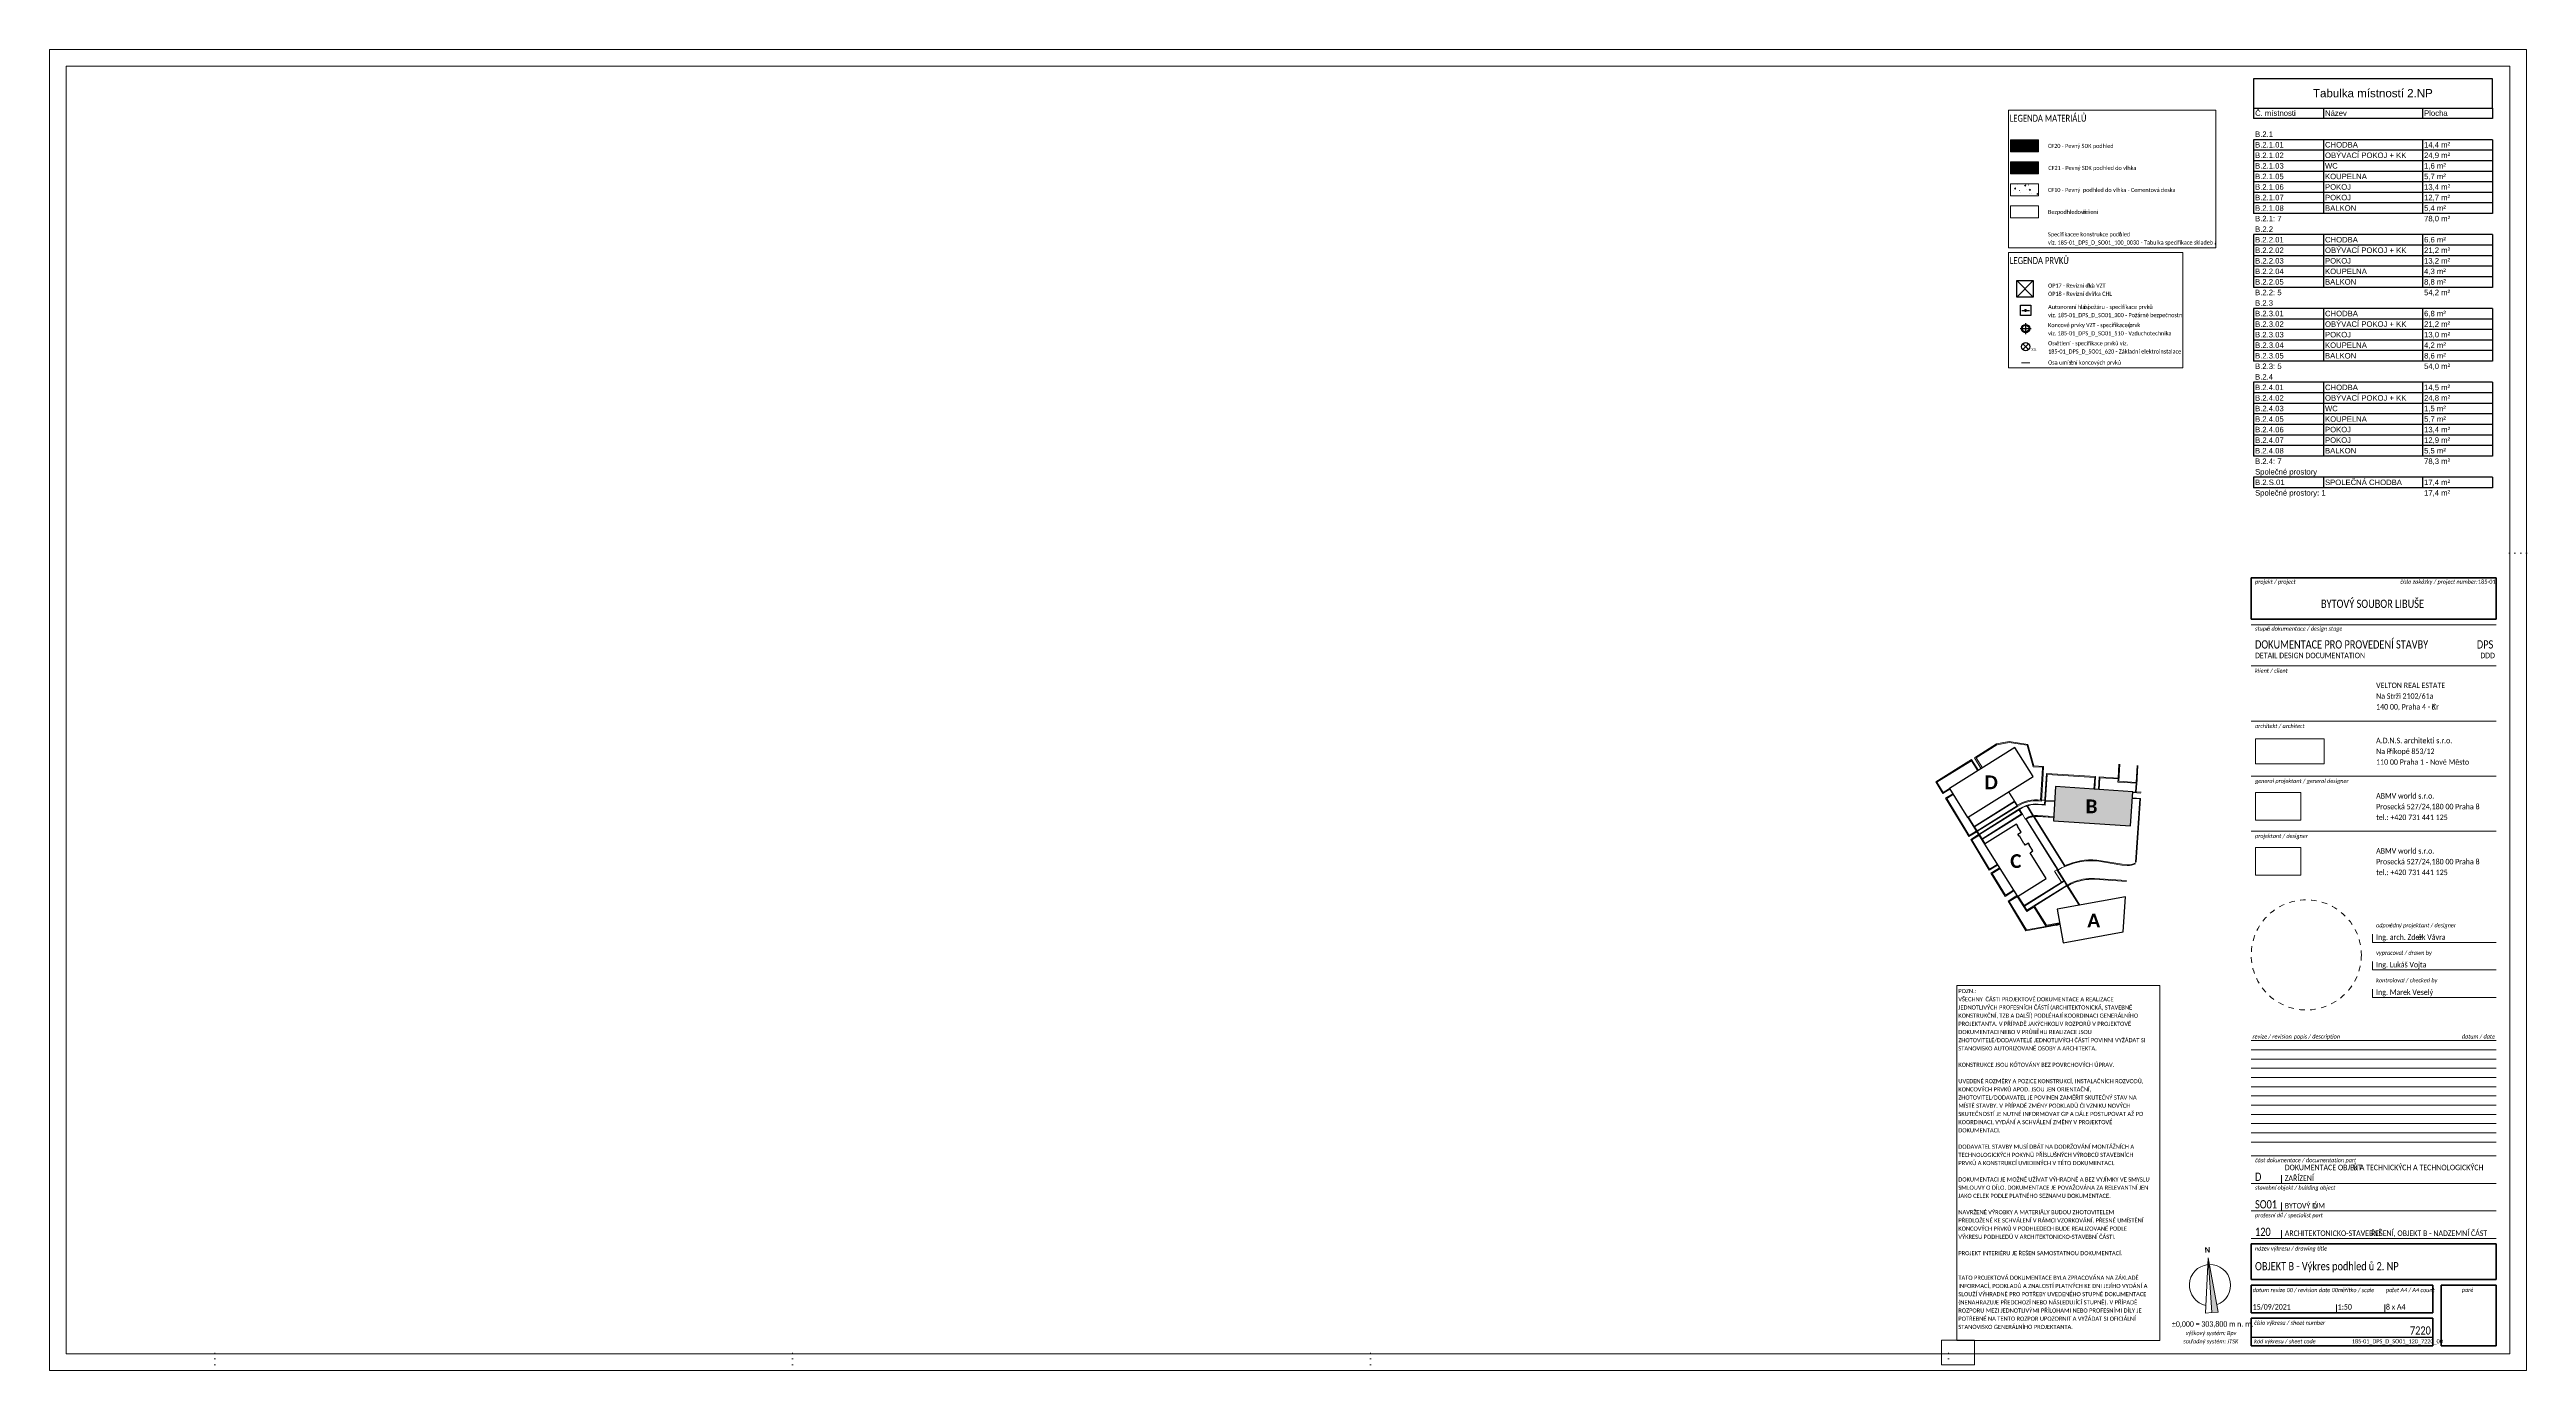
# Paper-space layout 'Layout1' of a CAD drawing. Header units: millimetres. Extents: x -688 to 212, y -2 to 478.
# The model-space entities are those that its viewports show. They can reach past a viewport. Long polylines and large blocks are cut down to what shows.
import ezdxf

# ---------------------------------------------------------------- set-up
doc = ezdxf.new("R2010")
doc.units = ezdxf.units.MM
for name, pattern in [('ABMV_DashDot_2_2mm-S0_6mm', [110, 50, -30, 0, -30]), ('HA_Dash_4mm-S2mm', [4, 2, -2]), ('HA_DashDot_4mm-S1mm', [200, 100, -50, 0, -50]), ('HA_Dot-S2mm', [2, 0, -2])]:
    doc.linetypes.add(name, pattern=pattern)
for name, color, linetype, lineweight in [('A-____-NOTE-TEXT', 9, 'Continuous', 9), ('A-DETL-____-OTLN', 9, 'Continuous', 25), ('A-DETL-____-THIN', 9, 'Continuous', 9), ('A-DETL-GENF-OTLN', 9, 'Continuous', 9), ('A-FLOR-____-OVHD', 9, 'HA_DashDot_4mm-S1mm', 25), ('G-____-____-SCHD', 9, 'Continuous', 9), ('G-____-____-TEXT', 9, 'Continuous', 5), ('G-____-TTLB-MEDM', 9, 'Continuous', 25), ('G-____-TTLB-OTLN', 9, 'Continuous', 9), ('G-____-TTLB-WIDE', 9, 'Continuous', 40)]:
    doc.layers.add(name, color=color, linetype=linetype, lineweight=lineweight)
doc.layers.add('G-____-____-NPLT', color=9, linetype='Continuous', plot=False)
doc.styles.add('Arial', font='arial.ttf', dxfattribs={"height": 100})
doc.styles.add('Arial_4', font='arial.ttf', dxfattribs={"height": 3})
doc.styles.add('Arial_5', font='arial.ttf', dxfattribs={"height": 2})
doc.styles.add('Arial_B_2', font='arialbd.ttf', dxfattribs={"height": 2})
doc.styles.add('Calibri', font='calibri.ttf', dxfattribs={"height": 75})
doc.styles.add('Calibri_1', font='calibri.ttf', dxfattribs={"width": 0.8, "height": 250})
doc.styles.add('Calibri_2', font='calibri.ttf', dxfattribs={"width": 0.8, "height": 150})
doc.styles.add('Calibri_3', font='calibri.ttf', dxfattribs={"width": 0.8, "height": 2})
doc.styles.add('Calibri_4', font='calibri.ttf', dxfattribs={"width": 0.8, "height": 1.5})
doc.styles.add('Calibri_5', font='calibri.ttf', dxfattribs={"width": 0.8, "height": 3})
doc.styles.add('Calibri_B', font='calibrib.ttf', dxfattribs={"height": 5})
doc.styles.add('Calibri_I', font='calibrii.ttf', dxfattribs={"width": 0.8, "height": 1.5})
picture_1 = doc.add_image_def('image1.jpg', size_in_pixel=(953, 344))
picture_2 = doc.add_image_def('image2.jpg', size_in_pixel=(1647, 997))

# ---------------------------------------------------------------- blocks, each defined once
blk = doc.blocks.new('ABMV_TiB_Sheet_Full_Default - 480x900-2170248-OBJEKT B - Výkres podhledů 2_ NP')
at = {"layer": 'G-____-TTLB-OTLN', "lineweight": 5}
blk.add_hatch(color=256, dxfattribs=at).paths.add_polyline_path([(98.18, 19.02), (96.82, 38.98), (100.42, 19.18)])
at = {"layer": 'A-____-NOTE-TEXT'}
for p, q in [((95.93, 18.87), (96.82, 38.98)), ((100.42, 19.18), (96.82, 38.98)), ((100.42, 19.18), (96.82, 38.98)), ((96.82, 38.98), (98.18, 19.02)), ((98.18, 19.02), (95.93, 18.87)), ((98.18, 19.02), (100.42, 19.18)), ((98.18, 19.02), (100.42, 19.18))]:
    blk.add_line(p, q, dxfattribs=at)
for start, end in [(96.03365, 258.88877), (288.87123, 91.72635)]:
    blk.add_arc((97.5, 29), 7.5, start, end, dxfattribs=at)
at = {"layer": 'G-____-TTLB-MEDM'}
blk.add_line((178.5, 10), (112.5, 10), dxfattribs=at)
at = {"layer": 'G-____-TTLB-OTLN'}
for p, q in [((-687.5, 478), (-687.5, -2)), ((212.5, 478), (-687.5, 478)), ((212.5, -2), (212.5, 478)), ((-681.5, 472), (-681.5, 4)), ((206.5, 472), (-681.5, 472)), ((206.5, 4), (206.5, 472)), ((201.5, 269), (112.5, 269)), ((201.5, 254), (112.5, 254)), ((201.5, 234), (112.5, 234)), ((201.5, 214), (112.5, 214)), ((201.5, 194), (112.5, 194)), ((156.5, 153.57), (156.5, 156.57)), ((201.5, 153.57), (156.5, 153.57)), ((156.5, 143.57), (156.5, 146.57)), ((201.5, 143.57), (156.5, 143.57)), ((156.5, 133.57), (156.5, 136.57)), ((201.5, 133.57), (156.5, 133.57)), ((112.5, 117.85), (201.5, 117.85)), ((112.5, 114.5), (201.5, 114.5)), ((112.5, 111.15), (201.5, 111.15)), ((112.5, 107.8), (201.5, 107.8)), ((112.5, 104.45), (201.5, 104.45)), ((112.5, 101.1), (201.5, 101.1)), ((112.5, 97.75), (201.5, 97.75)), ((112.5, 94.4), (201.5, 94.4)), ((112.5, 91.05), (201.5, 91.05)), ((112.5, 87.7), (201.5, 87.7)), ((112.5, 84.35), (201.5, 84.35)), ((112.5, 81), (201.5, 81)), ((201.5, 76), (112.5, 76)), ((201.5, 66), (112.5, 66)), ((123.5, 66), (123.5, 69)), ((201.5, 56), (112.5, 56)), ((123.5, 56), (123.5, 59)), ((201.5, 46), (112.5, 46)), ((123.5, 46), (123.5, 49)), ((143.5, 19), (143.5, 22)), ((161, 19), (161, 22)), ((-681.5, 4), (206.5, 4)), ((-687.5, -2), (212.5, -2))]:
    blk.add_line(p, q, dxfattribs=at)
at = {"layer": 'G-____-TTLB-OTLN', "linetype": 'HA_Dot-S2mm'}
for p, q in [((212.5, 295), (204.5, 295)), ((-627.5, -2), (-627.5, 6)), ((-417.5, -2), (-417.5, 6)), ((-207.5, -2), (-207.5, 6)), ((2.5, -2), (2.5, 6)), ((212.5, -2), (212.5, 6)), ((212.5, -2), (204.5, -2))]:
    blk.add_line(p, q, dxfattribs=at)
at = {"layer": 'G-____-TTLB-OTLN', "linetype": 'HA_Dash_4mm-S2mm'}
blk.add_circle((132.5, 149), 20, dxfattribs=at)
at = {"layer": 'G-____-TTLB-WIDE'}
for p, q in [((112.5, 286), (112.5, 271)), ((201.5, 286), (112.5, 286)), ((201.5, 286), (201.5, 271)), ((201.5, 271), (112.5, 271)), ((112.5, 44), (112.5, 31)), ((201.5, 44), (112.5, 44)), ((201.5, 44), (201.5, 31)), ((201.5, 31), (112.5, 31)), ((112.5, 19), (112.5, 29)), ((178.5, 29), (112.5, 29)), ((178.5, 29), (178.5, 19)), ((181.5, 29), (181.5, 7)), ((201.5, 29), (181.5, 29)), ((201.5, 7), (201.5, 29)), ((178.5, 19), (112.5, 19)), ((112.5, 17), (178.5, 17)), ((112.5, 7), (112.5, 17)), ((178.5, 17), (178.5, 7)), ((178.5, 7), (112.5, 7)), ((201.5, 7), (181.5, 7))]:
    blk.add_line(p, q, dxfattribs=at)
at = {"layer": 'G-____-TTLB-OTLN', "attachment_point": 1}
for s, insert, char_height, width, style in [('projekt / project', (113.88, 285.35), 1.5, 15.5207, 'Calibri_I'), ('číslo zakázky / project number:', (166.68, 285.35), 1.5, 29.5662, 'Calibri_I'), ('stupe', (113.88, 268.29), 1.5, 5.2591, 'Calibri_I'), ('ň dokumentace / design stage', (118.22, 268.29), 1.5, 28.7325, 'Calibri_I'), ('klient / client', (113.88, 253.01), 1.5, 12.3139, 'Calibri_I'), ('architekt / architect', (113.88, 232.95), 1.5, 18.8557, 'Calibri_I'), ('general projektant / general designer', (113.88, 212.95), 1.5, 35.8515, 'Calibri_I'), ('ABMV world s.r.o.', (157.88, 207.8), 2, 22.6397, 'Calibri_3'), ('tel.: +420 731 441 125', (157.88, 200), 2, 27.7063, 'Calibri_3'), ('Prosecká 527/24,180 00 Praha 8', (157.88, 203.9), 2, 40.2126, 'Calibri_3'), ('projektant / designer', (113.88, 192.95), 1.5, 20.2025, 'Calibri_I'), ('ABMV world s.r.o.', (157.88, 187.8), 2, 22.6397, 'Calibri_3'), ('tel.: +420 731 441 125', (157.88, 180), 2, 27.7063, 'Calibri_3'), ('Prosecká 527/24,180 00 Praha 8', (157.88, 183.9), 2, 40.2126, 'Calibri_3'), ('odpov', (157.88, 160.52), 1.5, 5.9646, 'Calibri_I'), ('ědný projektant / designer', (162.81, 160.52), 1.5, 25.3975, 'Calibri_I'), ('vypracoval / drawn by', (157.88, 150.52), 1.5, 21.357, 'Calibri_I'), ('kontroloval / checked by', (157.88, 140.52), 1.5, 23.4093, 'Calibri_I'), ('část dokumentace / documentation part', (113.88, 75.16), 1.5, 38.481, 'Calibri_I'), ('stavební objekt / building object', (113.88, 65.16), 1.5, 30.5924, 'Calibri_I'), ('profesní díl / specialist part', (113.88, 55.16), 1.5, 25.654, 'Calibri_I'), ('název výkresu / drawing title', (113.88, 43.07), 1.5, 27.5781, 'Calibri_I'), ('datum revize 00 / revision date 00', (113.02, 27.96), 1.5, 32.6447, 'Calibri_I'), ('\\fCalibri|b0|i1|c0|p34|;\\W.8;m', (143.94, 27.96), 1.5, 1.8599, 'Calibri_I'), ('ěřítko / scale', (145.47, 27.96), 1.5, 12.2498, 'Calibri_I'), ('po', (161.44, 27.96), 1.5, 2.4371, 'Calibri_I'), ('čet A4 / A4 count', (163.45, 27.96), 1.5, 16.3544, 'Calibri_I'), ('paré', (189.02, 28.04), 1.5, 4.4253, 'Calibri_I'), ('výškový systém: Bpv', (88.68, 12.33), 1.5, 19.497, 'Calibri_I'), ('řadný systém: JTSK', (90.59, 9.35), 1.5, 18.1502, 'Calibri_I'), ('číslo výkresu / sheet number', (113.56, 16.07), 1.5, 27.1291, 'Calibri_I'), ('kód výkresu / sheet code', (113.56, 9.35), 1.5, 23.6017, 'Calibri_I'), ('sou', (87.84, 9.35), 1.5, 3.335, 'Calibri_I')]:
    blk.add_mtext(s, dxfattribs=dict(at, insert=insert, char_height=char_height, width=width, style=style))
at = {"layer": 'G-____-TTLB-OTLN', "insert": (95.51, 42.76), "char_height": 2, "width": 2.4852, "attachment_point": 1, "rotation": 3.88, "style": 'Arial_B_2'}
blk.add_mtext('\\fArial|b1|i0|c0|p34|;N', dxfattribs=at)
at = {"layer": 'G-____-TTLB-OTLN'}
image = blk.add_image(picture_1, insert=(114, 218.49), size_in_units=(25, 9.02), dxfattribs=at)
image.dxf.flags = 7
image = blk.add_image(picture_2, insert=(114, 198), size_in_units=(16.52, 10), dxfattribs=at)
image.dxf.flags = 7
image = blk.add_image(picture_2, insert=(114, 178), size_in_units=(16.52, 10), dxfattribs=at)
image.dxf.flags = 7
blk = doc.blocks.new('HA_SCH_Site_LIB - Default-1719468-OBJEKT B - Výkres podhledů 2_ NP')
at = {"layer": 'A-____-NOTE-TEXT'}
blk.add_hatch(color=256, dxfattribs=at).paths.add_polyline_path([(-3.91, 43.92), (-3.07, 56.34), (24.96, 54.45), (24.12, 42.02)])
at = {"layer": 'A-____-NOTE-TEXT', "lineweight": 5}
for p, q in [((-24.52, 71.81), (-19.97, 72.64)), ((-24.4, 71.53), (-19.96, 72.33)), ((-19.97, 72.64), (-13.17, 71.61)), ((-19.96, 72.33), (-13.41, 71.35)), ((-46.59, 57.98), (-33.6, 66.12)), ((-33.69, 65.71), (-46.19, 57.88)), ((-31.38, 62.02), (-33.69, 65.71)), ((-33.6, 66.12), (-31.13, 62.18)), ((-32.58, 66.76), (-24.52, 71.81)), ((-30.11, 62.82), (-32.58, 66.76)), ((-31.95, 66.8), (-24.4, 71.53)), ((-29.65, 63.11), (-31.95, 66.8)), ((-13.41, 71.35), (-11.28, 63.53)), ((-13.17, 71.61), (-11.04, 63.82)), ((-11.28, 63.53), (-7.8, 63.32)), ((-11.04, 63.82), (-7.48, 63.6)), ((-7.8, 63.32), (-7.94, 60.99)), ((-7.48, 63.6), (-7.64, 60.97)), ((19.91, 64.44), (19.62, 59.43)), ((19.85, 58.24), (20.21, 64.42)), ((26.54, 64.01), (26.14, 57.83)), ((26.39, 56.95), (26.84, 63.99)), ((-44.04, 53.75), (-46.59, 57.98)), ((-46.19, 57.88), (-43.94, 54.17)), ((-41.49, 55.34), (-44.04, 53.75)), ((-43.94, 54.17), (-41.65, 55.6)), ((-18.08, 50.96), (-20.2, 54.36)), ((-20.14, 54.4), (-17.08, 49.53)), ((-7.94, 60.99), (-8.54, 51.42)), ((-8.26, 51.07), (-7.64, 60.97)), ((-6.43, 61.04), (-7.13, 49.82)), ((-6.85, 49.6), (-6.15, 60.72)), ((11.45, 59.94), (-6.43, 61.04)), ((-6.15, 60.72), (11.13, 59.66)), ((11.13, 59.66), (10.84, 55.4)), ((11.14, 55.38), (11.45, 59.94)), ((12.75, 59.86), (12.47, 55.29)), ((19.62, 59.43), (12.75, 59.86)), ((12.77, 55.27), (13.03, 59.54)), ((13.03, 59.54), (19.6, 59.13)), ((19.6, 59.13), (19.54, 57.96)), ((19.54, 57.96), (26.42, 57.52)), ((26.14, 57.83), (19.85, 58.24)), ((27.94, 53.94), (24.94, 54.14)), ((24.96, 54.44), (27.96, 54.24)), ((25.98, 54.37), (26.17, 57.53)), ((26.42, 57.52), (26.23, 54.36)), ((-43.05, 52.13), (-40.48, 53.73)), ((-43.05, 52.13), (-35.84, 40.2)), ((-40.32, 53.48), (-42.64, 52.03)), ((-35.59, 40.35), (-42.64, 52.03)), ((-31.76, 39.9), (-35.01, 45.08)), ((-34.76, 45.24), (-32.63, 41.84)), ((-32.63, 41.84), (-18.08, 50.96)), ((-32.52, 41.68), (-17.97, 50.79)), ((-17.07, 49.35), (-31.62, 40.23)), ((-31.52, 40.07), (-16.86, 49.24)), ((-16.1, 48.31), (-30.88, 39.05)), ((-30.77, 38.88), (-15.99, 48.14)), ((-29.82, 37.35), (-15.43, 46.36)), ((-15.16, 46.3), (-29.71, 37.18)), ((-17.97, 50.79), (-17.07, 49.35)), ((-15.43, 46.36), (-16.39, 47.89)), ((-16.22, 48), (-15.16, 46.3)), ((-13.97, 44.41), (-15.16, 46.3)), ((-11.33, 45.7), (-13.56, 49.27)), ((-13.32, 49.35), (-11.06, 45.74)), ((0.22, 27.26), (-11.14, 45.39)), ((-10.91, 45.5), (0.29, 27.63)), ((-3.83, 45.13), (-9.69, 45.53)), ((-3.84, 45.05), (-9.69, 45.45)), ((-9.67, 45.78), (-3.82, 45.38)), ((-9.47, 49.77), (-6.85, 49.6)), ((-7.13, 49.82), (-9.46, 49.97)), ((-9.31, 51.14), (-8.26, 51.07)), ((-7.04, 51.34), (-8.24, 51.42)), ((-3.45, 50.76), (-6.76, 50.98)), ((-6.74, 51.32), (-3.43, 51.1)), ((27.54, 51.8), (24.8, 51.99)), ((24.81, 52.24), (27.81, 52.04)), ((25.99, 28.86), (27.54, 51.8)), ((27.81, 52.04), (26.23, 28.84)), ((-35.84, 40.2), (-34.59, 38.13)), ((-34.49, 38.54), (-35.59, 40.35)), ((-34.59, 38.13), (-31.76, 39.9)), ((-31.92, 40.15), (-34.49, 38.54)), ((-31.1, 38.84), (-33.94, 37.06)), ((-33.94, 37.06), (-27.19, 25.91)), ((-33.53, 36.96), (-30.94, 38.58)), ((-27.08, 26.32), (-33.53, 36.96)), ((-31.62, 40.23), (-32.52, 41.68)), ((-31.13, 38.88), (-31.76, 39.9)), ((-28.92, 35.36), (-31.13, 38.88)), ((-28.67, 35.52), (-30.77, 38.88)), ((-3.35, 27.68), (-13.87, 44.48)), ((-13.76, 44.46), (-2.21, 26.02)), ((-27.19, 25.91), (-24.15, 27.75)), ((-24.31, 28), (-27.08, 26.32)), ((-2.28, 25.98), (-3.35, 27.68)), ((-0.61, 26.88), (1.02, 27.61)), ((1.04, 27.62), (2.73, 28.23)), ((2.8, 28.25), (4.52, 28.73)), ((4.55, 28.73), (6.31, 29.08)), ((6.38, 29.09), (8.17, 29.3)), ((8.17, 29.3), (9.97, 29.39)), ((10.04, 29.39), (11.85, 29.33)), ((21.02, 27.76), (11.85, 29.33)), ((11.88, 29.63), (21.05, 28.06)), ((22.94, 27.63), (21.02, 27.76)), ((21.05, 28.06), (22.97, 27.93)), ((-23.51, 26.73), (-26.57, 24.88)), ((-26.57, 24.88), (-21.44, 16.4)), ((-23.34, 26.48), (-26.15, 24.78)), ((-26.15, 24.78), (-21.34, 16.82)), ((-21.44, 16.4), (-18.23, 18.42)), ((-21.34, 16.82), (-18.39, 18.67)), ((-14.56, 13.05), (-0.13, 22.08)), ((-0.03, 21.91), (-14.45, 12.88)), ((-13.5, 11.35), (1.14, 20.52)), ((1.03, 20.22), (-10.75, 12.84)), ((-3.46, 25.6), (-2.65, 26.1)), ((-0.94, 21.58), (-3.46, 25.6)), ((-0.13, 22.08), (-2.65, 26.1)), ((-2.44, 26.24), (5.68, 13.27)), ((-2.28, 25.98), (-0.68, 26.85)), ((1.16, 20.52), (-2.26, 25.99)), ((-0.13, 22.08), (-0.94, 21.58)), ((0.93, 20.39), (-0.03, 21.91)), ((5.42, 13.22), (1.03, 20.22)), ((5.77, 13.28), (1.37, 20.3)), ((22.62, 21.84), (11.08, 22.61)), ((11.1, 22.91), (22.64, 22.14)), ((-20.38, 14.65), (-17.13, 16.68)), ((-13.86, 3.88), (-20.38, 14.65)), ((-16.97, 16.43), (-19.97, 14.55)), ((-19.97, 14.55), (-13.71, 4.21)), ((-17.13, 16.68), (-13.57, 11.01)), ((-13.6, 10.9), (-17.04, 16.39)), ((-16.76, 16.56), (-14.56, 13.05)), ((-14.45, 12.88), (-13.5, 11.35)), ((-10.96, 12.55), (-13.6, 10.9)), ((-13.57, 11.01), (-10.94, 12.66)), ((-11, 12.62), (-6.62, 5.62)), ((-10.94, 12.66), (-6.53, 5.64)), ((-10.75, 12.84), (-6.41, 5.91)), ((4.77, 14.25), (5.42, 13.22)), ((5.68, 13.27), (5.04, 14.3)), ((-6.74, 5.19), (-13.86, 3.88)), ((-13.71, 4.21), (-6.79, 5.48)), ((-1.58, 6.44), (-6.79, 5.48)), ((-6.74, 5.19), (-1.54, 6.15)), ((-6.53, 5.64), (-1.6, 6.54)), ((-6.41, 5.91), (-1.64, 6.79)), ((-3, 6.54), (-1.64, 6.79)), ((-1.6, 6.54), (-2.97, 6.29)), ((-2.91, 5.89), (-1.54, 6.15))]:
    blk.add_line(p, q, dxfattribs=at)
at = {"layer": 'A-____-NOTE-TEXT', "lineweight": 25}
for p, q in [((-17.86, 70.49), (-41.65, 55.6)), ((-11.26, 59.96), (-17.86, 70.49)), ((-41.65, 55.6), (-35.05, 45.06)), ((-35.05, 45.06), (-11.26, 59.96)), ((-3.07, 56.34), (-3.91, 43.92)), ((-3.07, 56.34), (-3.91, 43.92)), ((24.96, 54.45), (-3.07, 56.34)), ((24.96, 54.45), (-3.07, 56.34)), ((24.12, 42.02), (24.96, 54.45)), ((24.12, 42.02), (24.96, 54.45)), ((-17.24, 42.69), (-28.96, 35.34)), ((-16.85, 42.06), (-17.24, 42.69)), ((-15.59, 39.77), (-16.97, 41.98)), ((-16.77, 39.03), (-15.59, 39.77)), ((-16.33, 38.33), (-16.77, 39.03)), ((-15.6, 37.31), (-16.26, 38.37)), ((-14.58, 35.59), (-15.64, 37.29)), ((-3.91, 43.92), (24.12, 42.02)), ((-3.91, 43.92), (24.12, 42.02)), ((-28.96, 35.34), (-16.97, 16.43)), ((-14.12, 35.06), (-14.48, 35.65)), ((-12.93, 35.81), (-14.12, 35.06)), ((-12.53, 35.17), (-12.93, 35.81)), ((-11.31, 32.95), (-12.66, 35.09)), ((-12.37, 32.28), (-11.31, 32.95)), ((-6.54, 22.97), (-12.37, 32.28)), ((-16.97, 16.43), (-6.54, 22.97)), ((22.32, 16.3), (-2.56, 11.77)), ((-2.56, 11.77), (-0.31, -0.45)), ((21.5, 3.56), (22.32, 16.3)), ((-0.31, -0.45), (21.5, 3.56))]:
    blk.add_line(p, q, dxfattribs=at)
at = {"layer": 'A-____-NOTE-TEXT'}
blk.add_line((-31.52, 40.07), (-30.88, 39.05), dxfattribs=at)
at = {"layer": 'A-____-NOTE-TEXT', "lineweight": 5}
for centre, radius, start, end in [((-10.16, 38.54), 12.98, 82.81518, 122.22025), ((-10.16, 38.54), 12.62, 86.11727, 122.06125), ((-10.21, 38.9), 11.1, 86.11727, 122.06125), ((-10.21, 38.9), 10.9, 86.11727, 122.06125), ((-10.16, 38.54), 7.25, 99.26561, 122.97818), ((-10.16, 38.54), 7, 86.11727, 123.01093), ((-10.16, 38.54), 6.92, 98.11234, 121.3245), ((-10.16, 38.54), 7.25, 86.11727, 97.10486), ((-10.16, 38.54), 6.92, 86.11727, 95.82655), ((10.18, 4.89), 24.49, 100.7034, 120.52495), ((10.18, 4.89), 24.79, 86.05387, 113.5096), ((10.18, 4.89), 24.49, 86.08916, 100.7034), ((23.42, 32.61), 5.01, 264.50289, 300.24363), ((23.42, 32.61), 4.71, 264.45143, 302.76053), ((10.16, 4.94), 18, 100.69859, 120.07815), ((10.16, 4.94), 17.7, 100.69859, 120.04453), ((10.16, 4.94), 18, 87.02438, 100.69859), ((10.16, 4.94), 17.7, 87.03175, 100.69859)]:
    blk.add_arc(centre, radius, start, end, dxfattribs=at)
at = {"layer": 'A-____-NOTE-TEXT', "lineweight": 5, "char_height": 5, "attachment_point": 1, "style": 'Calibri_B'}
for s, insert, width in [('\\fCalibri|b1|i0|c0|p34|;D', (-28.94, 60.34), 6.0928), ('\\fCalibri|b1|i0|c0|p34|;B', (7.8, 51.62), 5.3713), ('\\fCalibri|b1|i0|c0|p34|;C', (-19.58, 31.74), 5.1308), ('\\fCalibri|b1|i0|c0|p34|;A', (8.42, 10.16), 5.8523)]:
    blk.add_mtext(s, dxfattribs=dict(at, insert=insert, width=width))

msp = doc.modelspace()

# ---------------------------------------------------------------- hatches: boundary and pattern name
at = {"layer": 'A-DETL-GENF-OTLN'}
for color, points in [(254, [(28872.5, 1815.2), (28872.5, 2255.2), (27852.5, 2255.2), (27852.5, 1815.2)]), (254, [(28872.5, 1015.2), (28872.5, 1455.2), (27852.5, 1455.2), (27852.5, 1015.2)]), (1, [(36570, 1189.8), (36579.1, 1191), (36587.5, 1194.5), (36594.8, 1200), (36600.3, 1207.3), (36603.8, 1215.7), (36605, 1224.8), (36603.8, 1233.8), (36600.3, 1242.3), (36594.8, 1249.5), (36587.5, 1255.1), (36579.1, 1258.6), (36570, 1259.8), (36560.9, 1258.6), (36552.5, 1255.1), (36545.3, 1249.5), (36539.7, 1242.3), (36536.2, 1233.8), (36535, 1224.8), (36536.2, 1215.7), (36539.7, 1207.3), (36545.3, 1200), (36552.5, 1194.5), (36560.9, 1191)])]:
    msp.add_hatch(color=color, dxfattribs=at).paths.add_polyline_path(points)
at = {"layer": 'A-DETL-GENF-OTLN', "lineweight": 5}
h = msp.add_hatch(dxfattribs=at)
h.set_pattern_fill('FP_1', color=8, style=0, pattern_type=2)
h.set_pattern_definition([(50, (27023.4, 0), (537.94, -47.06), [56.25, -618.75]), (355, (27023.4, 0), (-104.06, 564.14), [45, -495]), (100.45, (27068.23, -3.9), (433.89, 517.08), [47.8, -525.86]), (46.184, (27023.4, 150), (800.43, -124.14), [84.38, -928.12]), (96.636, (27090.1, 139.66), (701, 730.6), [71.7, -788.78]), (351.184, (27023.4, 150), (701, 730.6), [67.5, -742.5]), (21, (27098.4, 112.5), (447.68, -301.96), [56.25, -618.75]), (326, (27098.4, 112.5), (182.49, 543.86), [45, -495]), (71.45, (27135.7, 87.34), (630.17, 241.9), [47.8, -525.86]), (37.5, (27023.4, 0), (9.12, 249.67), [3.353, -485.647, 3.353, -499.147, -496.875]), (37.5, (27023.4, 0), (9.12, 249.67), [-991.5, 3.353, -493.52]), (7.5, (27023.4, 0), (197.302, 295.81), [3.353, -283.147, 3.353, -474.397, -189.375]), (7.5, (27023.4, 0), (197.302, 295.81), [-764.25, 3.353, -186.02]), (327.5, (26856.15, 0), (400.367, -16.916), [3.353, -184.147, 3.353, -581.647, -776.25]), (327.5, (26856.15, 0), (400.367, -16.916), [-772.5, 3.353, -772.897]), (317.5, (26781.15, 0), (437.39, 75.08), [3.353, -240.397, 3.353, -385.147, -551.25]), (317.5, (26781.15, 0), (437.39, 75.08), [-632.25, 3.35, -547.9])])
h.paths.add_polyline_path([(28872.5, 215.2), (28872.5, 655.2), (27852.5, 655.2), (27852.5, 215.2)])

# ---------------------------------------------------------------- linework, layer by layer
at = {"layer": 'A-DETL-____-OTLN'}
for p, q in [((36380, 1414.8), (36760, 1414.8)), ((36380, 1034.8), (36380, 1414.8)), ((36760, 1414.8), (36760, 1034.8)), ((36570, 1189.8), (36570, 1259.8)), ((36430, 1224.8), (36710, 1224.8)), ((36760, 1034.8), (36380, 1034.8)), ((36570, 764.8), (36570, 364.8)), ((36370, 564.8), (36770, 564.8)), ((36676.1, 10.8), (36463.9, -201.3)), ((36463.9, 10.8), (36676.1, -201.3))]:
    msp.add_line(p, q, dxfattribs=at)
at = {"layer": 'A-DETL-____-OTLN', "linetype": 'ABMV_DashDot_2_2mm-S0_6mm', "lineweight": 5}
msp.add_line((36420, -675.2), (36720, -675.2), dxfattribs=at)
at = {"layer": 'A-DETL-____-OTLN'}
for centre, radius in [((36570, 1224.8), 35), ((36570, 564.8), 150), ((36570, 564.8), 120), ((36570, -95.2), 150)]:
    msp.add_circle(centre, radius, dxfattribs=at)
at = {"layer": 'A-DETL-____-THIN'}
for p, q in [((28872.5, 2255.2), (27852.5, 2255.2)), ((27852.5, 2255.2), (27852.5, 1815.2)), ((28872.5, 1815.2), (28872.5, 2255.2)), ((27852.5, 1815.2), (28872.5, 1815.2)), ((28872.5, 1455.2), (27852.5, 1455.2)), ((27852.5, 1455.2), (27852.5, 1015.2)), ((28872.5, 1015.2), (28872.5, 1455.2)), ((27852.5, 1015.2), (28872.5, 1015.2)), ((28872.5, 655.2), (27852.5, 655.2)), ((27852.5, 655.2), (27852.5, 215.2)), ((28872.5, 215.2), (28872.5, 655.2)), ((27852.5, 215.2), (28872.5, 215.2)), ((28872.5, -144.8), (27852.5, -144.8)), ((27852.5, -144.8), (27852.5, -584.8)), ((28872.5, -584.8), (28872.5, -144.8)), ((27852.5, -584.8), (28872.5, -584.8))]:
    msp.add_line(p, q, dxfattribs=at)
for start, end in [(0, 180), (180, 360)]:
    msp.add_arc((36570, 1224.8), 35, start, end, dxfattribs=at)
at = {"layer": 'A-FLOR-____-OVHD'}
for p, q in [((36246.9, 1711.3), (36246.9, 2311.3)), ((36246.9, 2311.3), (36846.9, 2311.3)), ((36246.9, 1711.3), (36846.9, 2311.3)), ((36846.9, 1711.3), (36246.9, 2311.3)), ((36846.9, 2311.3), (36846.9, 1711.3)), ((36846.9, 1711.3), (36246.9, 1711.3))]:
    msp.add_line(p, q, dxfattribs=at)

# ---------------------------------------------------------------- texts
at = {"layer": 'G-____-____-TEXT', "color": 7, "lineweight": 9, "attachment_point": 1}
for s, insert, char_height, width, style in [('POZN.: ', (23365.8, 4523.2), 75, 448.945, 'Calibri'), ('VŠECHNY ', (23365.8, 4374.4), 75, 597.257, 'Calibri'), ('ČÁSTI PROJEKTOVÉ DOKUMENTACE A REALIZACE ', (23858.6, 4374.4), 75, 2978.269, 'Calibri'), ('JEDNOTLIVÝCH PROFESNÍCH ČÁSTÍ (ARCHITEKTONICKÁ, STAVEBNĚ ', (23365.8, 4225.6), 75, 4028.48, 'Calibri'), ('KONSTRUKČNÍ, TZB A DALŠÍ) PODLÉHAJÍ KOORDINACI GENERÁLNÍHO ', (23365.8, 4076.8), 75, 4164.767, 'Calibri'), ('PROJEKTANTA. V\xa0PŘÍPADĚ JAKÝCHKOLIV ROZPORŮ V\xa0PROJEKTOVÉ ', (23365.8, 3927.9), 75, 4004.429, 'Calibri'), ('DOKUMENTACI NEBO V\xa0PRŮBĚHU REALIZACE JSOU ', (23365.8, 3779.1), 75, 3106.539, 'Calibri'), ('ZHOTOVITELÉ/DODAVATELÉ JEDNOTLIVÝCH ČÁSTÍ POVINNI VYŽÁDAT SI ', (23365.8, 3630.3), 75, 4337.129, 'Calibri'), ('STANOVISKO AUTORIZOVANÉ OSOBY A ARCHITEKTA.', (23365.8, 3481.4), 75, 3178.691, 'Calibri'), ('LEGENDA MATERIÁL', (27827, 3164.8), 250, 3136.202, 'Calibri_1'), ('Ů', (30414.7, 3164.8), 250, 243.713, 'Calibri_1'), ('Ů', (37936.8, 3162.1), 250, 243.713, 'Calibri_1'), ('KONSTRUKCE JSOU KÓTOVÁNY BEZ POVRCHOVÝCH ÚPRAV. ', (23365.8, 3183.8), 75, 3627.636, 'Calibri'), ('LEGENDA PRVK', (35994.8, 3162.1), 250, 2353.755, 'Calibri_1'), ('UVEDENÉ ROZMĚRY A POZICE KONSTRUKCÍ, INSTALAČNÍCH ROZVODŮ, ', (23365.8, 2886.1), 75, 4293.037, 'Calibri'), ('KONCOVÝCH PRVKŮ APOD. JSOU JEN ORIENTAČNÍ, ', (23365.8, 2737.3), 75, 3094.514, 'Calibri'), ('ZHOTOVITEL/DODAVATEL JE POVINEN ZAMĚŘIT SKUTEČNÝ STAV NA ', (23365.8, 2588.5), 75, 4132.699, 'Calibri'), ('MÍSTĚ STAVBY. V PŘÍPADĚ ZMĚNY PODKLADŮ ČI VZNIKU NOVÝCH ', (23365.8, 2439.6), 75, 3980.378, 'Calibri'), ('SKUTEČNOSTÍ JE NUTNÉ INFORMOVAT GP A DÁLE POSTUPOVAT AŽ PO ', (23365.8, 2290.8), 75, 4285.02, 'Calibri'), ('OP17 - Revizní dví', (37386.7, 2200.7), 150, 1705.991, 'Calibri_2'), ('řka VZT', (38794.3, 2200.7), 150, 718.312, 'Calibri_2'), ('KOORDINACI, VYDÁNÍ A SCHVÁLENÍ ZMĚNY V PROJEKTOVÉ ', (23365.8, 2142), 75, 3571.518, 'Calibri'), ('CF20 - Pevný SDK podhled', (29219, 2108), 150, 2494.852, 'Calibri_2'), ('DOKUMENTACI. ', (23365.8, 1993.2), 75, 1002.109, 'Calibri'), ('OP18 - Revizní dvířka CHL', (37386.7, 1903), 150, 2443.544, 'Calibri_2'), ('DODAVATEL STAVBY MUSÍ DBÁT NA DODRŽOVÁNÍ MONTÁŽNÍCH A ', (23365.8, 1695.5), 75, 4072.573, 'Calibri'), ('TECHNOLOGICKÝCH POKYNŮ PŘÍSLUŠNÝCH VÝROBCŮ STAVEBNÍCH ', (23365.8, 1546.7), 75, 4072.573, 'Calibri'), ('č požáru - specifikace prvků', (38672.6, 1425.4), 150, 2635.948, 'Calibri_2'), ('Autonomní hlási', (37386.7, 1425.4), 150, 1558.48, 'Calibri_2'), ('PRVKŮ A KONSTRUKCÍ UVEDENÝCH V TÉTO DOKUMENTACI.', (23365.8, 1397.8), 75, 3599.577, 'Calibri'), ('CF21 - Pevný SDK podhled do vlhka', (29228.6, 1308), 150, 3354.26, 'Calibri_2'), ('viz. 185-01_DPS_D_SO01_300 - Požárně bezpečnostní řešení', (37386.7, 1127.7), 150, 5810.631, 'Calibri_2'), ('DOKUMENTACI JE MOŽNÉ UŽÍVAT VÝHRADNĚ A BEZ VYJÍMKY VE SMYSLU ', (23365.8, 1100.2), 75, 4401.264, 'Calibri'), ('SMLOUVY O DÍLO. DOKUMENTACE JE POVAŽOVÁNA ZA RELEVANTNÍ JEN ', (23365.8, 951.4), 75, 4401.264, 'Calibri'), ('JAKO CELEK PODLE PLATNÉHO SEZNAMU DOKUMENTACE.', (23365.8, 802.5), 75, 3515.4, 'Calibri'), ('ů', (40286.5, 765.4), 150, 121.857, 'Calibri_2'), ('Koncové prvky VZT - specifikace prvk', (37386.7, 765.4), 150, 3514.598, 'Calibri_2'), ('NAVRŽENÉ VÝROBKY A MATERIÁLY BUDOU ZHOTOVITELEM ', (23365.8, 504.9), 75, 3615.611, 'Calibri'), ('CF10 - Pevný  podhled do vlhka - Cementová deska', (29219, 508), 150, 4855.02, 'Calibri_2'), ('viz. 185-01_DPS_D_SO01_510 - Vzduchotechnika', (37386.7, 467.7), 150, 4726.749, 'Calibri_2'), ('PŘEDLOŽENÉ KE SCHVÁLENÍ V RÁMCI VZORKOVÁNÍ. PŘESNÉ UMÍSTĚNÍ ', (23365.8, 356), 75, 4285.02, 'Calibri'), ('KONCOVÝCH PRVKŮ V PODHLEDECH BUDE REALIZOVANÉ PODLE ', (23365.8, 207.2), 75, 3924.26, 'Calibri'), ('ětlení - specifikace prvků viz.', (37683, 105.4), 150, 2712.91, 'Calibri_2'), ('Osv', (37386.7, 105.4), 150, 359.156, 'Calibri_2'), ('VÝKRESU PODHLEDŮ V ARCHITEKTONICKO-STAVEBNÍ ČÁSTI. ', (23365.8, 58.4), 75, 3647.678, 'Calibri'), ('185-01_DPS_D_SO01_620 - Základní elektroinstalace objektu', (37386.7, -192.3), 150, 5868.352, 'Calibri_2'), ('PROJEKT INTERIÉRU JE ŘEŠEN SAMOSTATNOU DOKUMENTACÍ.', (23365.8, -239.3), 75, 3775.948, 'Calibri'), ('Bezpodhledové ', (29219, -292), 150, 1526.413, 'Calibri_2'), ('řešení ', (30478.4, -292), 150, 628.523, 'Calibri_2'), ('Osa umíst', (37386.7, -594.6), 150, 949.198, 'Calibri_2'), ('ění koncových prvků', (38169.9, -594.6), 150, 1968.945, 'Calibri_2'), ('TATO PROJEKTOVÁ DOKUMENTACE BYLA ZPRACOVÁNA NA ZÁKLADĚ ', (23365.8, -685.7), 75, 4176.792, 'Calibri'), ('INFORMACÍ, PODKLADŮ A ZNALOSTÍ PLATNÝCH KE DNI JEJÍHO VYDÁNÍ A ', (23365.8, -834.6), 75, 4377.214, 'Calibri'), ('SLOUŽÍ VÝHRADNĚ PRO POTŘEBY UVEDENÉHO STUPNĚ DOKUMENTACE ', (23365.8, -983.4), 75, 4369.197, 'Calibri'), ('Specifikacee konstrukce podhled', (29217.6, -1104.2), 150, 3123.375, 'Calibri_2'), ('ů ', (31794.7, -1104.2), 150, 173.165, 'Calibri_2'), ('(NENAHRAZUJE PŘEDCHOZÍ NEBO NÁSLEDUJÍCÍ STUPNĚ). V PŘÍPADĚ ', (23365.8, -1132.2), 75, 4140.716, 'Calibri'), ('ROZPORU MEZI JEDNOTLIVÝMI PŘÍLOHAMI NEBO PROFESNÍMI DÍLY JE ', (23365.8, -1281.1), 75, 4256.961, 'Calibri'), ('viz. 185-01_DPS_D_SO01_100_0030 - Tabulka specifikace skladeb a povrchů', (29217.6, -1401.9), 150, 7317.803, 'Calibri_2'), ('POTŘEBNÉ NA TENTO ROZPOR UPOZORNIT A VYŽÁDAT SI OFICIÁLNÍ ', (23365.8, -1429.9), 75, 4108.648, 'Calibri'), ('STANOVISKO GENERÁLNÍHO PROJEKTANTA.', (23365.8, -1578.7), 75, 2633.543, 'Calibri')]:
    msp.add_mtext(s, dxfattribs=dict(at, insert=insert, char_height=char_height, width=width, style=style))
at = {"layer": 'G-____-____-TEXT', "color": 11, "lineweight": 9, "insert": (36772.6, -150), "char_height": 100, "width": 224.472, "attachment_point": 1, "style": 'Arial'}
msp.add_mtext('XX', dxfattribs=at)

psp = doc.layouts.get("Layout1")

# ---------------------------------------------------------------- linework, layer by layer
at = {"layer": 'A-DETL-____-THIN', "lineweight": 25}
for p, q in [((113.3, 467.33), (113.3, 456.74)), ((200.1, 467.33), (113.3, 467.33)), ((200.1, 456.74), (200.1, 467.33)), ((113.3, 456.74), (113.3, 452.91)), ((113.3, 456.74), (200.1, 456.74)), ((138.7, 452.91), (113.3, 452.91)), ((138.7, 456.74), (138.7, 452.91)), ((174.7, 452.91), (138.7, 452.91)), ((174.7, 456.74), (174.7, 452.91)), ((200.1, 452.91), (174.7, 452.91)), ((200.1, 456.74), (200.1, 452.91)), ((138.7, 445.24), (113.3, 445.24)), ((113.3, 445.24), (113.3, 441.41)), ((138.7, 441.41), (113.3, 441.41)), ((113.3, 441.41), (113.3, 437.58)), ((174.7, 445.24), (138.7, 445.24)), ((138.7, 445.24), (138.7, 441.41)), ((174.7, 441.41), (138.7, 441.41)), ((138.7, 441.41), (138.7, 437.58)), ((200.1, 445.24), (174.7, 445.24)), ((174.7, 445.24), (174.7, 441.41)), ((200.1, 441.41), (174.7, 441.41)), ((174.7, 441.41), (174.7, 437.58)), ((200.1, 445.24), (200.1, 441.41)), ((200.1, 441.41), (200.1, 437.58)), ((138.7, 437.58), (113.3, 437.58)), ((113.3, 437.58), (113.3, 433.74)), ((138.7, 433.74), (113.3, 433.74)), ((113.3, 433.74), (113.3, 429.91)), ((174.7, 437.58), (138.7, 437.58)), ((138.7, 437.58), (138.7, 433.74)), ((174.7, 433.74), (138.7, 433.74)), ((138.7, 433.74), (138.7, 429.91)), ((200.1, 437.58), (174.7, 437.58)), ((174.7, 437.58), (174.7, 433.74)), ((200.1, 433.74), (174.7, 433.74)), ((174.7, 433.74), (174.7, 429.91)), ((200.1, 437.58), (200.1, 433.74)), ((200.1, 433.74), (200.1, 429.91)), ((138.7, 429.91), (113.3, 429.91)), ((113.3, 429.91), (113.3, 426.08)), ((138.7, 426.08), (113.3, 426.08)), ((113.3, 426.08), (113.3, 422.24)), ((174.7, 429.91), (138.7, 429.91)), ((138.7, 429.91), (138.7, 426.08)), ((174.7, 426.08), (138.7, 426.08)), ((138.7, 426.08), (138.7, 422.24)), ((200.1, 429.91), (174.7, 429.91)), ((174.7, 429.91), (174.7, 426.08)), ((200.1, 426.08), (174.7, 426.08)), ((174.7, 426.08), (174.7, 422.24)), ((200.1, 429.91), (200.1, 426.08)), ((200.1, 426.08), (200.1, 422.24)), ((138.7, 422.24), (113.3, 422.24)), ((113.3, 422.24), (113.3, 418.41)), ((138.7, 418.41), (113.3, 418.41)), ((174.7, 422.24), (138.7, 422.24)), ((138.7, 422.24), (138.7, 418.41)), ((174.7, 418.41), (138.7, 418.41)), ((200.1, 422.24), (174.7, 422.24)), ((174.7, 422.24), (174.7, 418.41)), ((200.1, 418.41), (174.7, 418.41)), ((200.1, 422.24), (200.1, 418.41)), ((138.7, 410.74), (113.3, 410.74)), ((113.3, 410.74), (113.3, 406.91)), ((138.7, 406.91), (113.3, 406.91)), ((113.3, 406.91), (113.3, 403.08)), ((174.7, 410.74), (138.7, 410.74)), ((138.7, 410.74), (138.7, 406.91)), ((174.7, 406.91), (138.7, 406.91)), ((138.7, 406.91), (138.7, 403.08)), ((200.1, 410.74), (174.7, 410.74)), ((174.7, 410.74), (174.7, 406.91)), ((200.1, 406.91), (174.7, 406.91)), ((174.7, 406.91), (174.7, 403.08)), ((200.1, 410.74), (200.1, 406.91)), ((200.1, 406.91), (200.1, 403.08)), ((138.7, 403.08), (113.3, 403.08)), ((113.3, 403.08), (113.3, 399.24)), ((138.7, 399.24), (113.3, 399.24)), ((113.3, 399.24), (113.3, 395.41)), ((174.7, 403.08), (138.7, 403.08)), ((138.7, 403.08), (138.7, 399.24)), ((174.7, 399.24), (138.7, 399.24)), ((138.7, 399.24), (138.7, 395.41)), ((200.1, 403.08), (174.7, 403.08)), ((174.7, 403.08), (174.7, 399.24)), ((200.1, 399.24), (174.7, 399.24)), ((174.7, 399.24), (174.7, 395.41)), ((200.1, 403.08), (200.1, 399.24)), ((200.1, 399.24), (200.1, 395.41)), ((138.7, 395.41), (113.3, 395.41)), ((113.3, 395.41), (113.3, 391.58)), ((138.7, 391.58), (113.3, 391.58)), ((174.7, 395.41), (138.7, 395.41)), ((138.7, 395.41), (138.7, 391.58)), ((174.7, 391.58), (138.7, 391.58)), ((200.1, 395.41), (174.7, 395.41)), ((174.7, 395.41), (174.7, 391.58)), ((200.1, 391.58), (174.7, 391.58)), ((200.1, 395.41), (200.1, 391.58)), ((138.7, 383.91), (113.3, 383.91)), ((113.3, 383.91), (113.3, 380.08)), ((138.7, 380.08), (113.3, 380.08)), ((113.3, 380.08), (113.3, 376.24)), ((174.7, 383.91), (138.7, 383.91)), ((138.7, 383.91), (138.7, 380.08)), ((174.7, 380.08), (138.7, 380.08)), ((138.7, 380.08), (138.7, 376.24)), ((200.1, 383.91), (174.7, 383.91)), ((174.7, 383.91), (174.7, 380.08)), ((200.1, 380.08), (174.7, 380.08)), ((174.7, 380.08), (174.7, 376.24)), ((200.1, 383.91), (200.1, 380.08)), ((200.1, 380.08), (200.1, 376.24)), ((138.7, 376.24), (113.3, 376.24)), ((113.3, 376.24), (113.3, 372.41)), ((138.7, 372.41), (113.3, 372.41)), ((113.3, 372.41), (113.3, 368.58)), ((174.7, 376.24), (138.7, 376.24)), ((138.7, 376.24), (138.7, 372.41)), ((174.7, 372.41), (138.7, 372.41)), ((138.7, 372.41), (138.7, 368.58)), ((200.1, 376.24), (174.7, 376.24)), ((174.7, 376.24), (174.7, 372.41)), ((200.1, 372.41), (174.7, 372.41)), ((174.7, 372.41), (174.7, 368.58)), ((200.1, 376.24), (200.1, 372.41)), ((200.1, 372.41), (200.1, 368.58)), ((138.7, 368.58), (113.3, 368.58)), ((113.3, 368.58), (113.3, 364.74)), ((138.7, 364.74), (113.3, 364.74)), ((174.7, 368.58), (138.7, 368.58)), ((138.7, 368.58), (138.7, 364.74)), ((174.7, 364.74), (138.7, 364.74)), ((200.1, 368.58), (174.7, 368.58)), ((174.7, 368.58), (174.7, 364.74)), ((200.1, 364.74), (174.7, 364.74)), ((200.1, 368.58), (200.1, 364.74)), ((138.7, 357.08), (113.3, 357.08)), ((113.3, 357.08), (113.3, 353.24)), ((138.7, 353.24), (113.3, 353.24)), ((113.3, 353.24), (113.3, 349.41)), ((174.7, 357.08), (138.7, 357.08)), ((138.7, 357.08), (138.7, 353.24)), ((174.7, 353.24), (138.7, 353.24)), ((138.7, 353.24), (138.7, 349.41)), ((200.1, 357.08), (174.7, 357.08)), ((174.7, 357.08), (174.7, 353.24)), ((200.1, 353.24), (174.7, 353.24)), ((174.7, 353.24), (174.7, 349.41)), ((200.1, 357.08), (200.1, 353.24)), ((200.1, 353.24), (200.1, 349.41)), ((138.7, 349.41), (113.3, 349.41)), ((113.3, 349.41), (113.3, 345.57)), ((138.7, 345.57), (113.3, 345.57)), ((113.3, 345.57), (113.3, 341.74)), ((174.7, 349.41), (138.7, 349.41)), ((138.7, 349.41), (138.7, 345.57)), ((174.7, 345.57), (138.7, 345.57)), ((138.7, 345.57), (138.7, 341.74)), ((200.1, 349.41), (174.7, 349.41)), ((174.7, 349.41), (174.7, 345.57)), ((200.1, 345.57), (174.7, 345.57)), ((174.7, 345.57), (174.7, 341.74)), ((200.1, 349.41), (200.1, 345.57)), ((200.1, 345.57), (200.1, 341.74)), ((138.7, 341.74), (113.3, 341.74)), ((113.3, 341.74), (113.3, 337.91)), ((138.7, 337.91), (113.3, 337.91)), ((113.3, 337.91), (113.3, 334.07)), ((138.7, 334.07), (113.3, 334.07)), ((113.3, 334.07), (113.3, 330.24)), ((174.7, 341.74), (138.7, 341.74)), ((138.7, 341.74), (138.7, 337.91)), ((174.7, 337.91), (138.7, 337.91)), ((138.7, 337.91), (138.7, 334.07)), ((174.7, 334.07), (138.7, 334.07)), ((138.7, 334.07), (138.7, 330.24)), ((200.1, 341.74), (174.7, 341.74)), ((174.7, 341.74), (174.7, 337.91)), ((200.1, 337.91), (174.7, 337.91)), ((174.7, 337.91), (174.7, 334.07)), ((200.1, 334.07), (174.7, 334.07)), ((174.7, 334.07), (174.7, 330.24)), ((200.1, 341.74), (200.1, 337.91)), ((200.1, 337.91), (200.1, 334.07)), ((200.1, 334.07), (200.1, 330.24)), ((138.7, 330.24), (113.3, 330.24)), ((174.7, 330.24), (138.7, 330.24)), ((200.1, 330.24), (174.7, 330.24)), ((138.7, 322.57), (113.3, 322.57)), ((113.3, 322.57), (113.3, 318.74)), ((138.7, 318.74), (113.3, 318.74)), ((174.7, 322.57), (138.7, 322.57)), ((138.7, 322.57), (138.7, 318.74)), ((174.7, 318.74), (138.7, 318.74)), ((200.1, 322.57), (174.7, 322.57)), ((174.7, 322.57), (174.7, 318.74)), ((200.1, 318.74), (174.7, 318.74)), ((200.1, 322.57), (200.1, 318.74))]:
    psp.add_line(p, q, dxfattribs=at)

# ---------------------------------------------------------------- block references
at = {"layer": 'A-____-NOTE-TEXT', "lineweight": 5}
psp.add_blockref('HA_SCH_Site_LIB - Default-1719468-OBJEKT B - Výkres podhledů 2_ NP', (44.5, 153.86), dxfattribs=at)
at = {"layer": 'G-____-TTLB-OTLN'}
psp.add_blockref('ABMV_TiB_Sheet_Full_Default - 480x900-2170248-OBJEKT B - Výkres podhledů 2_ NP', (0, 0), dxfattribs=at)

# ---------------------------------------------------------------- texts
at = {"layer": 'G-____-____-SCHD'}
for s, insert, char_height, width, attachment_point, line_spacing_factor, style in [('Tabulka místností 2.NP', (156.7, 463.65), 3, 52.0416, 2, 0.941778, 'Arial_4'), ('Č. místnosti', (113.9, 455.9), 2, 17.6049, 1, 0.941778, 'Arial_5'), ('Název', (139.3, 455.9), 2, 9.4758, 1, 0.941778, 'Arial_5'), ('Plocha', (175.3, 455.9), 2, 10.2103, 1, 0.941778, 'Arial_5'), ('B.2.1', (113.9, 448.23), 2, 7.8108, 1, 0.941778, 'Arial_5'), ('B.2.1.01', (113.9, 444.4), 2, 12.463, 1, 0.941778, 'Arial_5'), ('CHODBA', (139.3, 444.4), 2, 14.2504, 1, 0.941778, 'Arial_5'), ('OBÝVACÍ POKOJ + KK', (139.3, 440.57), 2, 35.3322, 1, 0.941778, 'Arial_5'), ('14,4 m²', (175.3, 444.4), 2, 11.3122, 1, 0.941778, 'Arial_5'), ('B.2.1.02', (113.9, 440.57), 2, 12.463, 1, 0.941778, 'Arial_5'), ('B.2.1.03', (113.9, 436.73), 2, 12.463, 1, 0.941778, 'Arial_5'), ('B.2.1.05', (113.9, 432.9), 2, 12.463, 1, 0.941778, 'Arial_5'), ('WC', (139.3, 436.73), 2, 5.5337, 1, 0.941778, 'Arial_5'), ('KOUPELNA', (139.3, 432.9), 2, 18.168, 1, 0.941778, 'Arial_5'), ('5,7 m²', (175.3, 432.9), 2, 9.4513, 1, 0.941778, 'Arial_5'), ('24,9 m²', (175.3, 440.57), 2, 11.3122, 1, 0.941778, 'Arial_5'), ('1,6 m²', (175.3, 436.73), 2, 9.4513, 1, 0.941778, 'Arial_5'), ('B.2.1.06', (113.9, 429.07), 2, 12.463, 1, 0.941778, 'Arial_5'), ('B.2.1.07', (113.9, 425.23), 2, 12.463, 1, 0.941778, 'Arial_5'), ('POKOJ', (139.3, 429.07), 2, 11.3122, 1, 0.941778, 'Arial_5'), ('POKOJ', (139.3, 425.23), 2, 11.3122, 1, 0.941778, 'Arial_5'), ('13,4 m²', (175.3, 429.07), 2, 11.3122, 1, 0.941778, 'Arial_5'), ('12,7 m²', (175.3, 425.23), 2, 11.3122, 1, 0.941778, 'Arial_5'), ('B.2.1.08', (113.9, 421.4), 2, 12.463, 1, 0.941778, 'Arial_5'), ('B.2.1: 7', (113.9, 417.57), 2, 11.5325, 1, 0.941778, 'Arial_5'), ('BALKON', (139.3, 421.4), 2, 13.5403, 1, 0.941778, 'Arial_5'), ('5,4 m²', (175.3, 421.4), 2, 9.4513, 1, 0.941778, 'Arial_5'), ('78,0 m²', (175.3, 417.57), 2, 11.3122, 1, 0.941778, 'Arial_5'), ('B.2.2', (113.9, 413.73), 2, 7.8108, 1, 0.941778, 'Arial_5'), ('B.2.2.01', (113.9, 409.9), 2, 12.463, 1, 0.941778, 'Arial_5'), ('B.2.2.02', (113.9, 406.07), 2, 12.463, 1, 0.941778, 'Arial_5'), ('CHODBA', (139.3, 409.9), 2, 14.2504, 1, 0.941778, 'Arial_5'), ('OBÝVACÍ POKOJ + KK', (139.3, 406.07), 2, 35.3322, 1, 0.941778, 'Arial_5'), ('6,6 m²', (175.3, 409.9), 2, 9.4513, 1, 0.941778, 'Arial_5'), ('21,2 m²', (175.3, 406.07), 2, 11.3122, 1, 0.941778, 'Arial_5'), ('B.2.2.03', (113.9, 402.23), 2, 12.463, 1, 0.941778, 'Arial_5'), ('B.2.2.04', (113.9, 398.4), 2, 12.463, 1, 0.941778, 'Arial_5'), ('POKOJ', (139.3, 402.23), 2, 11.3122, 1, 0.941778, 'Arial_5'), ('KOUPELNA', (139.3, 398.4), 2, 18.168, 1, 0.941778, 'Arial_5'), ('4,3 m²', (175.3, 398.4), 2, 9.4513, 1, 0.941778, 'Arial_5'), ('13,2 m²', (175.3, 402.23), 2, 11.3122, 1, 0.941778, 'Arial_5'), ('B.2.2.05', (113.9, 394.57), 2, 12.463, 1, 0.941778, 'Arial_5'), ('B.2.2: 5', (113.9, 390.73), 2, 11.5325, 1, 0.941778, 'Arial_5'), ('BALKON', (139.3, 394.57), 2, 13.5403, 1, 0.941778, 'Arial_5'), ('54,2 m²', (175.3, 390.73), 2, 11.3122, 1, 0.941778, 'Arial_5'), ('8,8 m²', (175.3, 394.57), 2, 9.4513, 1, 0.941778, 'Arial_5'), ('B.2.3', (113.9, 386.9), 2, 7.8108, 1, 0.941778, 'Arial_5'), ('B.2.3.01', (113.9, 383.07), 2, 12.463, 1, 0.941778, 'Arial_5'), ('B.2.3.02', (113.9, 379.23), 2, 12.463, 1, 0.941778, 'Arial_5'), ('CHODBA', (139.3, 383.07), 2, 14.2504, 1, 0.941778, 'Arial_5'), ('OBÝVACÍ POKOJ + KK', (139.3, 379.23), 2, 35.3322, 1, 0.941778, 'Arial_5'), ('6,8 m²', (175.3, 383.07), 2, 9.4513, 1, 0.941778, 'Arial_5'), ('21,2 m²', (175.3, 379.23), 2, 11.3122, 1, 0.941778, 'Arial_5'), ('B.2.3.03', (113.9, 375.4), 2, 12.463, 1, 0.941778, 'Arial_5'), ('B.2.3.04', (113.9, 371.57), 2, 12.463, 1, 0.941778, 'Arial_5'), ('POKOJ', (139.3, 375.4), 2, 11.3122, 1, 0.941778, 'Arial_5'), ('KOUPELNA', (139.3, 371.57), 2, 18.168, 1, 0.941778, 'Arial_5'), ('4,2 m²', (175.3, 371.57), 2, 9.4513, 1, 0.941778, 'Arial_5'), ('13,0 m²', (175.3, 375.4), 2, 11.3122, 1, 0.941778, 'Arial_5'), ('B.2.3.05', (113.9, 367.73), 2, 12.463, 1, 0.941778, 'Arial_5'), ('B.2.3: 5', (113.9, 363.9), 2, 11.5325, 1, 0.941778, 'Arial_5'), ('B.2.4', (113.9, 360.07), 2, 7.8108, 1, 0.941778, 'Arial_5'), ('BALKON', (139.3, 367.73), 2, 13.5403, 1, 0.941778, 'Arial_5'), ('54,0 m²', (175.3, 363.9), 2, 11.3122, 1, 0.941778, 'Arial_5'), ('8,6 m²', (175.3, 367.73), 2, 9.4513, 1, 0.941778, 'Arial_5'), ('B.2.4.01', (113.9, 356.23), 2, 12.463, 1, 0.941778, 'Arial_5'), ('B.2.4.02', (113.9, 352.4), 2, 12.463, 1, 0.941778, 'Arial_5'), ('CHODBA', (139.3, 356.23), 2, 14.2504, 1, 0.941778, 'Arial_5'), ('OBÝVACÍ POKOJ + KK', (139.3, 352.4), 2, 35.3322, 1, 0.941778, 'Arial_5'), ('24,8 m²', (175.3, 352.4), 2, 11.3122, 1, 0.941778, 'Arial_5'), ('14,5 m²', (175.3, 356.23), 2, 11.3122, 1, 0.941778, 'Arial_5'), ('B.2.4.03', (113.9, 348.57), 2, 12.463, 1, 0.941778, 'Arial_5'), ('B.2.4.05', (113.9, 344.73), 2, 12.463, 1, 0.941778, 'Arial_5'), ('WC', (139.3, 348.57), 2, 5.5337, 1, 0.941778, 'Arial_5'), ('KOUPELNA', (139.3, 344.73), 2, 18.168, 1, 0.941778, 'Arial_5'), ('5,7 m²', (175.3, 344.73), 2, 9.4513, 1, 0.941778, 'Arial_5'), ('1,5 m²', (175.3, 348.57), 2, 9.4513, 1, 0.941778, 'Arial_5'), ('B.2.4.06', (113.9, 340.9), 2, 12.463, 1, 0.941778, 'Arial_5'), ('B.2.4.07', (113.9, 337.07), 2, 12.463, 1, 0.941778, 'Arial_5'), ('B.2.4.08', (113.9, 333.23), 2, 12.463, 1, 0.941778, 'Arial_5'), ('POKOJ', (139.3, 340.9), 2, 11.3122, 1, 0.941778, 'Arial_5'), ('POKOJ', (139.3, 337.07), 2, 11.3122, 1, 0.941778, 'Arial_5'), ('BALKON', (139.3, 333.23), 2, 13.5403, 1, 0.941778, 'Arial_5'), ('5,5 m²', (175.3, 333.23), 2, 9.4513, 1, 0.941778, 'Arial_5'), ('13,4 m²', (175.3, 340.9), 2, 11.3122, 1, 0.941778, 'Arial_5'), ('12,9 m²', (175.3, 337.07), 2, 11.3122, 1, 0.941778, 'Arial_5'), ('Společné prostory', (113.9, 325.56), 2, 26.8358, 1, 0.941778, 'Arial_5'), ('B.2.4: 7', (113.9, 329.4), 2, 11.5325, 1, 0.941778, 'Arial_5'), ('78,3 m²', (175.3, 329.4), 2, 11.3122, 1, 0.941778, 'Arial_5'), ('Společné prostory: 1', (113.9, 317.9), 2, 30.5575, 1, 0.941778, 'Arial_5'), ('B.2.S.01', (113.9, 321.73), 2, 12.8302, 1, 0.941778, 'Arial_5'), ('SPOLEČNÁ CHODBA', (139.3, 321.73), 2, 33.3488, 1, 0.941778, 'Arial_5'), ('17,4 m²', (175.3, 321.73), 2, 11.3122, 1, 0.941778, 'Arial_5'), ('17,4 m²', (175.3, 317.9), 2, 11.3122, 1, 0.941778, 'Arial_5'), ('revize / revision', (112.95, 120.1), 1.5, 14.4524, 1, 1.158048, 'Calibri_I'), ('popis / description', (127.95, 120.1), 1.5, 17.0165, 1, 1.158048, 'Calibri_I'), ('datum / date', (201.05, 120.1), 1.5, 12.1426, 3, 1.158048, 'Calibri_I')]:
    psp.add_mtext(s, dxfattribs=dict(at, insert=insert, char_height=char_height, width=width, attachment_point=attachment_point, line_spacing_factor=line_spacing_factor, style=style))
at = {"layer": 'G-____-TTLB-OTLN', "lineweight": 5, "attachment_point": 1}
for s, insert, char_height, width, style in [('BYTOVÝ SOUBOR LIBUŠE', (137.83, 278.11), 3, 46.1131, 'Calibri_5'), ('185-01', (194.9, 285.35), 1.5, 6.7983, 'Calibri_4'), ('DOKUMENTACE PRO PROVEDENÍ STAVBY', (113.88, 263.34), 3, 77.4751, 'Calibri_5'), ('DPS', (194.48, 263.34), 3, 7.3114, 'Calibri_5'), ('DETAIL DESIGN DOCUMENTATION', (113.88, 258.82), 2, 42.9063, 'Calibri_3'), ('DDD', (195.75, 258.82), 2, 5.7721, 'Calibri_3'), ('VELTON REAL ESTATE', (157.88, 247.96), 2, 26.7443, 'Calibri_3'), ('Na Strži 2102/61a', (157.88, 244.06), 2, 22.2548, 'Calibri_3'), ('140 00, Praha 4 - Kr', (157.88, 240.16), 2, 24.4354, 'Calibri_3'), ('č', (178.05, 240.16), 2, 1.2827, 'Calibri_3'), ('A.D.N.S. architekti s.r.o.', (157.88, 227.9), 2, 29.6945, 'Calibri_3'), ('Na P', (157.88, 224), 2, 5.7721, 'Calibri_3'), ('110 00 Praha 1 - Nové Město', (157.88, 220.1), 2, 36.2363, 'Calibri_3'), ('říkopě 853/12', (162.65, 224), 2, 17.573, 'Calibri_3'), ('Ing. arch. Zden', (157.88, 156.46), 2, 18.4067, 'Calibri_3'), ('ěk Vávra', (173.07, 156.46), 2, 10.8388, 'Calibri_3'), ('Ing. Lukáš Vojta', (157.88, 146.46), 2, 19.5612, 'Calibri_3'), ('Ing. Marek Veselý', (157.88, 136.46), 2, 22.319, 'Calibri_3'), ('DOKUMENTACE OBJEKT', (124.67, 72.77), 2, 30.0152, 'Calibri_3'), ('Ů A TECHNICKÝCH A TECHNOLOGICKÝCH', (149.44, 72.77), 2, 50.9873, 'Calibri_3'), ('D', (113.88, 69.88), 3, 2.8219, 'Calibri_5'), ('ZAŘÍZENÍ', (124.67, 68.87), 2, 11.2878, 'Calibri_3'), ('SO01', (113.88, 59.88), 3, 9.9409, 'Calibri_5'), ('BYTOVÝ D', (124.67, 58.87), 2, 12.5063, 'Calibri_3'), ('ŮM', (134.99, 58.87), 2, 4.6177, 'Calibri_3'), ('120', (113.88, 49.88), 3, 7.119, 'Calibri_5'), ('ARCHITEKTONICKO-STAVEBNÍ ', (124.67, 48.87), 2, 37.9679, 'Calibri_3'), ('ŘEŠENÍ, OBJEKT B - NADZEMNÍ ČÁST', (156, 48.87), 2, 45.2793, 'Calibri_3'), ('OBJEKT B - Výkres podhled', (113.88, 37.4), 3, 50.0894, 'Calibri_5'), ('ů 2. NP', (155.21, 37.4), 3, 13.3401, 'Calibri_5'), ('15/09/2021', (113.02, 22.11), 2, 14.751, 'Calibri_3'), ('1:50', (143.94, 22.11), 2, 5.4515, 'Calibri_3'), ('8 x A4', (161.44, 22.11), 2, 7.6321, 'Calibri_3'), ('±0,000 = 303,800 m n. m.', (83.68, 15.89), 2, 31.5544, 'Calibri_3'), ('185-01_DPS_D_SO01_120_7220_00', (149.06, 9.35), 1.5, 35.0818, 'Calibri_4'), ('7220', (170.17, 14.03), 3, 9.492, 'Calibri_5')]:
    psp.add_mtext(s, dxfattribs=dict(at, insert=insert, char_height=char_height, width=width, style=style))

# ---------------------------------------------------------------- viewports
at = {"layer": '0'}
psp.add_viewport(center=(6, 4.5), size=(12, 9), view_center_point=(6, 4.5), view_height=12, dxfattribs=at)
at = {"layer": 'G-____-____-NPLT'}
for center, size, view_center_point, view_height, status in [((61.91, 430.98), (75.34, 50.0393), (31543.94, 833.25), 5003.9291, 4), ((55.97, 383.32), (63.39, 41.9367), (39114.32, 1235.71), 4193.6717, 5), ((42.4, 73.44), (73.66, 128.99), (25182.23, 1364.24), 6449.5, 3)]:
    psp.add_viewport(center=center, size=size, view_center_point=view_center_point, view_height=view_height, status=status, dxfattribs=at)

doc.saveas('drawing.dxf')
